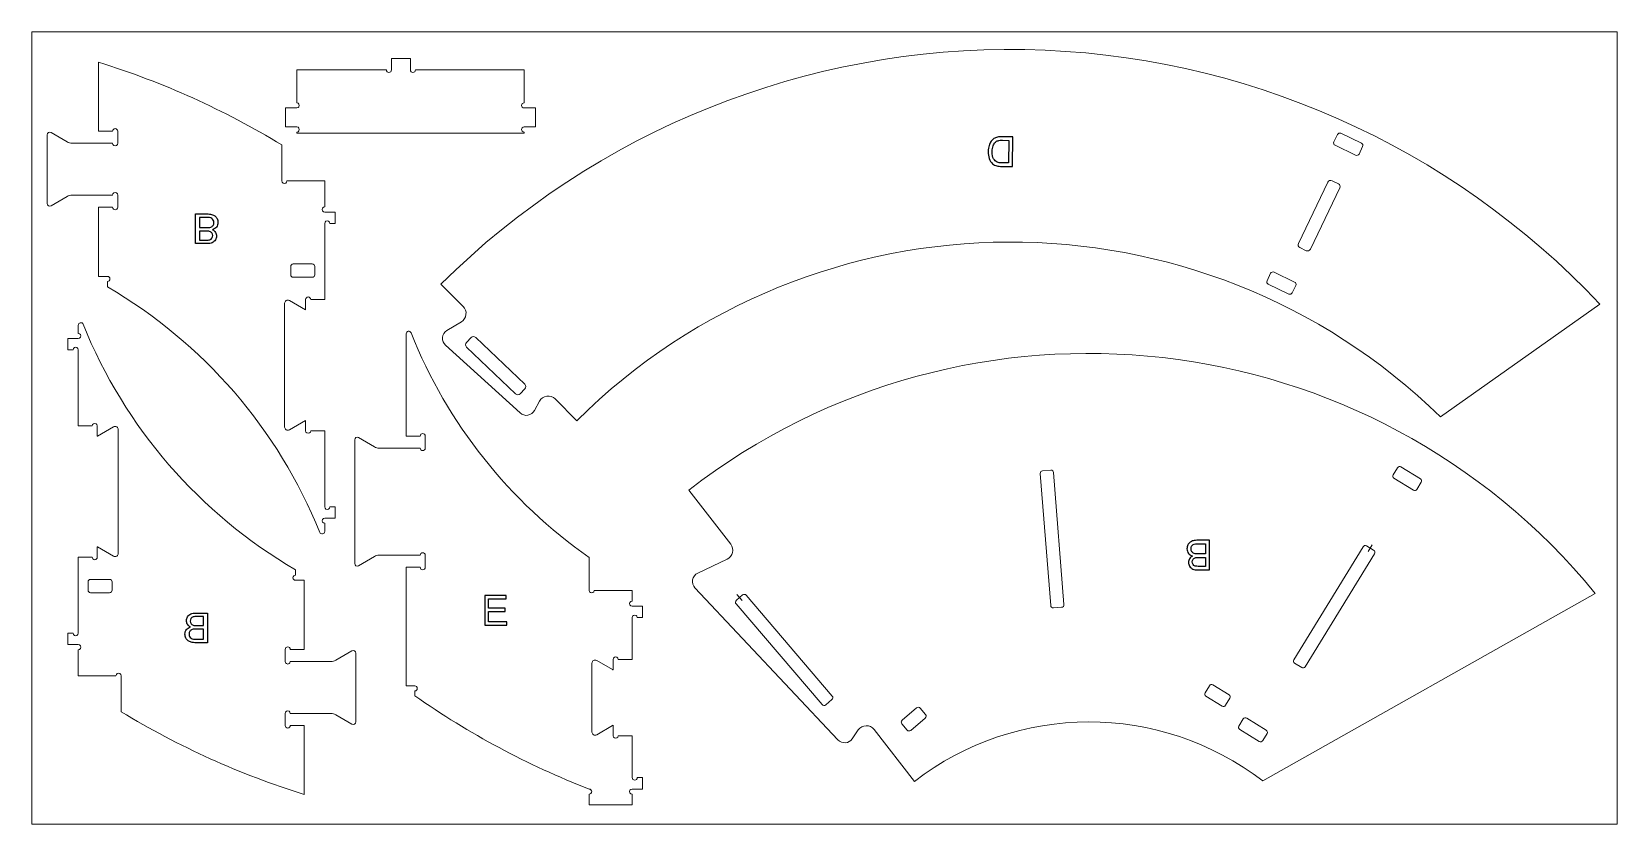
# Model space of a CAD drawing. Header units: centimetres. Extents: x 166 to 416, y -1463 to -1338.
import ezdxf

# ---------------------------------------------------------------- set-up
doc = ezdxf.new("R2010")
doc.units = ezdxf.units.CM
doc.header["$MEASUREMENT"] = 0
for name, color, linetype in [('decoupe', 7, 'Continuous'), ('lettres', 7, 'Continuous'), ('planche', 7, 'Continuous'), ('trous', 7, 'Continuous')]:
    doc.layers.add(name, color=color, linetype=linetype)

msp = doc.modelspace()

# ---------------------------------------------------------------- linework, layer by layer
at = {"layer": 'decoupe', "color": 5, "lineweight": 9}
for points, knots in [([(251.93557, -1399.62042), (251.93557, -1399.62042), (248.53435, -1396.196), (248.53435, -1396.196), (248.1898, -1395.84904), (247.70168, -1395.68504), (247.21753, -1395.75354), (246.73337, -1395.82203), (246.30992, -1396.11493), (246.07514, -1396.54383), (246.07514, -1396.54383), (245.26376, -1398.0254), (245.26376, -1398.0254), (245.05046, -1398.41493), (244.67052, -1398.68523), (244.23252, -1398.75894), (243.79465, -1398.83265), (243.34709, -1398.70156), (243.01807, -1398.40333), (243.01807, -1398.40333), (231.23048, -1387.71779), (231.23048, -1387.71779), (230.89151, -1387.41044), (230.71736, -1386.96116), (230.76086, -1386.50581), (230.80436, -1386.05033), (231.06016, -1385.64214), (231.45104, -1385.40445), (231.45104, -1385.40445), (233.73948, -1384.01335), (233.73948, -1384.01335), (234.14516, -1383.76674), (234.41544, -1383.34775), (234.47293, -1382.87637), (234.53041, -1382.4051), (234.36862, -1381.9335), (234.034, -1381.59659), (234.034, -1381.59659), (230.53023, -1378.06881), (230.53023, -1378.06881), (254.96251, -1353.83021), (288.1545, -1340.49607), (322.56494, -1341.0958), (356.97538, -1341.69554), (389.68255, -1356.17823), (413.25523, -1381.25351), (413.25523, -1381.25351), (388.14819, -1399.02756), (388.14819, -1399.02756), (350.18704, -1362.02796), (289.57317, -1362.29176), (251.93557, -1399.62042)], [0, 0, 0, 0, 0.058823529, 0.058823529, 0.058823529, 0.117647059, 0.117647059, 0.117647059, 0.176470588, 0.176470588, 0.176470588, 0.235294118, 0.235294118, 0.235294118, 0.294117647, 0.294117647, 0.294117647, 0.352941176, 0.352941176, 0.352941176, 0.411764706, 0.411764706, 0.411764706, 0.470588235, 0.470588235, 0.470588235, 0.529411765, 0.529411765, 0.529411765, 0.588235294, 0.588235294, 0.588235294, 0.647058824, 0.647058824, 0.647058824, 0.705882353, 0.705882353, 0.705882353, 0.764705882, 0.764705882, 0.764705882, 0.823529412, 0.823529412, 0.823529412, 0.882352941, 0.882352941, 0.882352941, 0.941176471, 0.941176471, 0.941176471, 1, 1, 1, 1]), ([(178.75604, -1365.95802), (178.75604, -1366.17889), (178.9352, -1366.35806), (179.15608, -1366.35806), (179.37696, -1366.35806), (179.55612, -1366.17889), (179.55612, -1365.95802), (179.55612, -1365.95802), (179.55612, -1364.05796), (179.55612, -1364.05796), (179.55612, -1363.91516), (179.4799, -1363.78305), (179.35604, -1363.71159), (179.2323, -1363.64014), (179.07986, -1363.64014), (178.95612, -1363.71159), (178.83237, -1363.78305), (178.75604, -1363.91516), (178.75604, -1364.05796), (178.75604, -1364.05796), (176.44199, -1364.05796), (176.44199, -1364.05796), (176.44199, -1364.05796), (172.34396, -1364.05796), (172.34396, -1364.05796), (172.08067, -1364.05796), (171.82192, -1364.12732), (171.59395, -1364.25897), (171.59395, -1364.25897), (169.04207, -1365.73238), (169.04207, -1365.73238), (168.91821, -1365.80383), (168.76577, -1365.80383), (168.64202, -1365.73238), (168.51828, -1365.66092), (168.44206, -1365.52881), (168.44206, -1365.3859), (168.44206, -1365.3859), (168.44206, -1354.53012), (168.44206, -1354.53012), (168.44206, -1354.38721), (168.51828, -1354.25522), (168.64202, -1354.18376), (168.76577, -1354.1123), (168.91821, -1354.1123), (169.04207, -1354.18376), (169.04207, -1354.18376), (171.59395, -1355.65705), (171.59395, -1355.65705), (171.82192, -1355.7887), (172.08067, -1355.85806), (172.34396, -1355.85806), (172.34396, -1355.85806), (176.44199, -1355.85806), (176.44199, -1355.85806), (176.44199, -1355.85806), (178.75604, -1355.85806), (178.75604, -1355.85806), (178.75604, -1356.00098), (178.83237, -1356.13297), (178.95612, -1356.20443), (179.07986, -1356.27588), (179.2323, -1356.27588), (179.35604, -1356.20443), (179.4799, -1356.13297), (179.55612, -1356.00098), (179.55612, -1355.85806), (179.55612, -1355.85806), (179.55612, -1353.958), (179.55612, -1353.958), (179.55612, -1353.73713), (179.37696, -1353.55808), (179.15608, -1353.55808), (178.9352, -1353.55808), (178.75604, -1353.73713), (178.75604, -1353.958), (178.75604, -1353.958), (176.55609, -1353.958), (176.55609, -1353.958), (176.55609, -1353.958), (176.55609, -1343.09329), (176.55609, -1343.09329), (186.68219, -1346.24169), (196.38338, -1350.62148), (205.44192, -1356.13448), (205.44192, -1356.13448), (205.44192, -1361.81061), (205.44192, -1361.81061), (205.44192, -1361.95352), (205.51814, -1362.08563), (205.642, -1362.15709), (205.76574, -1362.22854), (205.91818, -1362.22854), (206.04192, -1362.15709), (206.16567, -1362.08563), (206.24189, -1361.95352), (206.24189, -1361.81061), (206.24189, -1361.81061), (212.19187, -1361.81061), (212.19187, -1361.81061), (212.19187, -1361.81061), (212.19187, -1365.91538), (212.19187, -1365.91538), (212.04908, -1365.91538), (211.91697, -1365.99171), (211.84551, -1366.11545), (211.77405, -1366.2392), (211.77405, -1366.39164), (211.84551, -1366.51538), (211.91697, -1366.63912), (212.04908, -1366.71546), (212.19187, -1366.71546), (212.19187, -1366.71546), (213.84189, -1366.71546), (213.84189, -1366.71546), (213.84189, -1366.71546), (213.84189, -1368.51536), (213.84189, -1368.51536), (213.84189, -1368.51536), (212.99196, -1368.51536), (212.99196, -1368.51536), (212.99196, -1368.37245), (212.91574, -1368.24046), (212.79188, -1368.169), (212.66814, -1368.09754), (212.5157, -1368.09754), (212.39195, -1368.169), (212.26821, -1368.24046), (212.19187, -1368.37245), (212.19187, -1368.51536), (212.19187, -1368.51536), (212.19187, -1380.51061), (212.19187, -1380.51061), (212.19187, -1380.51061), (209.99193, -1380.51061), (209.99193, -1380.51061), (209.99193, -1380.28974), (209.81288, -1380.11057), (209.59188, -1380.11057), (209.37101, -1380.11057), (209.19196, -1380.28974), (209.19196, -1380.51061), (209.19196, -1380.51061), (209.19196, -1382.14959), (209.19196, -1382.14959), (209.19196, -1382.14959), (209.16779, -1382.13646), (209.16779, -1382.13646), (209.16779, -1382.13646), (209.14385, -1382.12299), (209.14385, -1382.12299), (209.14385, -1382.12299), (206.62787, -1380.67038), (206.62787, -1380.67038), (206.47311, -1380.58114), (206.28255, -1380.58114), (206.12779, -1380.67038), (205.97314, -1380.75973), (205.87786, -1380.92483), (205.87786, -1381.10342), (205.87786, -1381.10342), (205.87786, -1400.61769), (205.87786, -1400.61769), (205.87786, -1400.79639), (205.97314, -1400.96138), (206.12779, -1401.05073), (206.28255, -1401.14008), (206.47311, -1401.14008), (206.62787, -1401.05073), (206.62787, -1401.05073), (209.14385, -1399.59812), (209.14385, -1399.59812), (209.14385, -1399.59812), (209.16779, -1399.58464), (209.16779, -1399.58464), (209.16779, -1399.58464), (209.19196, -1399.57162), (209.19196, -1399.57162), (209.19196, -1399.57162), (209.19196, -1401.2106), (209.19196, -1401.2106), (209.19196, -1401.35352), (209.26818, -1401.48551), (209.39192, -1401.55697), (209.51566, -1401.62842), (209.66822, -1401.62842), (209.79196, -1401.55697), (209.91571, -1401.48551), (209.99193, -1401.35352), (209.99193, -1401.2106), (209.99193, -1401.2106), (212.19187, -1401.2106), (212.19187, -1401.2106), (212.19187, -1401.2106), (212.19187, -1413.20574), (212.19187, -1413.20574), (212.19187, -1413.34865), (212.26821, -1413.48064), (212.39195, -1413.5521), (212.5157, -1413.62356), (212.66814, -1413.62356), (212.79188, -1413.5521), (212.91574, -1413.48064), (212.99196, -1413.34865), (212.99196, -1413.20574), (212.99196, -1413.20574), (213.84189, -1413.20574), (213.84189, -1413.20574), (213.84189, -1413.20574), (213.84189, -1415.00576), (213.84189, -1415.00576), (213.84189, -1415.00576), (212.19187, -1415.00576), (212.19187, -1415.00576), (212.04908, -1415.00576), (211.91697, -1415.08198), (211.84551, -1415.20572), (211.77405, -1415.32946), (211.77405, -1415.48202), (211.84551, -1415.60576), (211.91697, -1415.72951), (212.04908, -1415.80573), (212.19187, -1415.80573), (212.19187, -1415.80573), (212.19187, -1417.08672), (212.19187, -1417.08672), (212.19187, -1417.27832), (212.05616, -1417.44296), (211.86805, -1417.47945), (211.68006, -1417.51593), (211.49252, -1417.41392), (211.42095, -1417.23626), (204.86538, -1400.97416), (193.08764, -1387.3541), (177.94201, -1378.52016), (177.94201, -1378.52016), (177.94201, -1377.65803), (177.94201, -1377.65803), (178.16289, -1377.65803), (178.34193, -1377.47886), (178.34193, -1377.25798), (178.34193, -1377.03711), (178.16289, -1376.85806), (177.94201, -1376.85806), (177.94201, -1376.85806), (176.55609, -1376.85806), (176.55609, -1376.85806), (176.55609, -1376.85806), (176.55609, -1365.95802), (176.55609, -1365.95802), (176.55609, -1365.95802), (178.75604, -1365.95802), (178.75604, -1365.95802)], [0, 0, 0, 0, 0.011904762, 0.011904762, 0.011904762, 0.023809524, 0.023809524, 0.023809524, 0.035714286, 0.035714286, 0.035714286, 0.047619048, 0.047619048, 0.047619048, 0.05952381, 0.05952381, 0.05952381, 0.071428571, 0.071428571, 0.071428571, 0.083333333, 0.083333333, 0.083333333, 0.095238095, 0.095238095, 0.095238095, 0.107142857, 0.107142857, 0.107142857, 0.119047619, 0.119047619, 0.119047619, 0.130952381, 0.130952381, 0.130952381, 0.142857143, 0.142857143, 0.142857143, 0.154761905, 0.154761905, 0.154761905, 0.166666667, 0.166666667, 0.166666667, 0.178571429, 0.178571429, 0.178571429, 0.19047619, 0.19047619, 0.19047619, 0.202380952, 0.202380952, 0.202380952, 0.214285714, 0.214285714, 0.214285714, 0.226190476, 0.226190476, 0.226190476, 0.238095238, 0.238095238, 0.238095238, 0.25, 0.25, 0.25, 0.261904762, 0.261904762, 0.261904762, 0.273809524, 0.273809524, 0.273809524, 0.285714286, 0.285714286, 0.285714286, 0.297619048, 0.297619048, 0.297619048, 0.30952381, 0.30952381, 0.30952381, 0.321428571, 0.321428571, 0.321428571, 0.333333333, 0.333333333, 0.333333333, 0.345238095, 0.345238095, 0.345238095, 0.357142857, 0.357142857, 0.357142857, 0.369047619, 0.369047619, 0.369047619, 0.380952381, 0.380952381, 0.380952381, 0.392857143, 0.392857143, 0.392857143, 0.404761905, 0.404761905, 0.404761905, 0.416666667, 0.416666667, 0.416666667, 0.428571429, 0.428571429, 0.428571429, 0.44047619, 0.44047619, 0.44047619, 0.452380952, 0.452380952, 0.452380952, 0.464285714, 0.464285714, 0.464285714, 0.476190476, 0.476190476, 0.476190476, 0.488095238, 0.488095238, 0.488095238, 0.5, 0.5, 0.5, 0.511904762, 0.511904762, 0.511904762, 0.523809524, 0.523809524, 0.523809524, 0.535714286, 0.535714286, 0.535714286, 0.547619048, 0.547619048, 0.547619048, 0.55952381, 0.55952381, 0.55952381, 0.571428571, 0.571428571, 0.571428571, 0.583333333, 0.583333333, 0.583333333, 0.595238095, 0.595238095, 0.595238095, 0.607142857, 0.607142857, 0.607142857, 0.619047619, 0.619047619, 0.619047619, 0.630952381, 0.630952381, 0.630952381, 0.642857143, 0.642857143, 0.642857143, 0.654761905, 0.654761905, 0.654761905, 0.666666667, 0.666666667, 0.666666667, 0.678571429, 0.678571429, 0.678571429, 0.69047619, 0.69047619, 0.69047619, 0.702380952, 0.702380952, 0.702380952, 0.714285714, 0.714285714, 0.714285714, 0.726190476, 0.726190476, 0.726190476, 0.738095238, 0.738095238, 0.738095238, 0.75, 0.75, 0.75, 0.761904762, 0.761904762, 0.761904762, 0.773809524, 0.773809524, 0.773809524, 0.785714286, 0.785714286, 0.785714286, 0.797619048, 0.797619048, 0.797619048, 0.80952381, 0.80952381, 0.80952381, 0.821428571, 0.821428571, 0.821428571, 0.833333333, 0.833333333, 0.833333333, 0.845238095, 0.845238095, 0.845238095, 0.857142857, 0.857142857, 0.857142857, 0.869047619, 0.869047619, 0.869047619, 0.880952381, 0.880952381, 0.880952381, 0.892857143, 0.892857143, 0.892857143, 0.904761905, 0.904761905, 0.904761905, 0.916666667, 0.916666667, 0.916666667, 0.928571429, 0.928571429, 0.928571429, 0.94047619, 0.94047619, 0.94047619, 0.952380952, 0.952380952, 0.952380952, 0.964285714, 0.964285714, 0.964285714, 0.976190476, 0.976190476, 0.976190476, 0.988095238, 0.988095238, 0.988095238, 1, 1, 1, 1]), ([(205.98974, -1353.30104), (205.98974, -1353.30104), (207.78976, -1353.30104), (207.78976, -1353.30104), (207.93268, -1353.30104), (208.06467, -1353.37726), (208.13613, -1353.50101), (208.20758, -1353.62475), (208.20758, -1353.77731), (208.13613, -1353.90105), (208.06467, -1354.02479), (207.93268, -1354.10101), (207.78976, -1354.10101), (207.78976, -1354.10101), (207.78976, -1354.30098), (207.78976, -1354.30098), (207.78976, -1354.30098), (243.63968, -1354.30098), (243.63968, -1354.30098), (243.63968, -1354.30098), (243.63968, -1354.10101), (243.63968, -1354.10101), (243.41881, -1354.10101), (243.23964, -1353.92196), (243.23964, -1353.70109), (243.23964, -1353.48009), (243.41881, -1353.30104), (243.63968, -1353.30104), (243.63968, -1353.30104), (245.4397, -1353.30104), (245.4397, -1353.30104), (245.4397, -1353.30104), (245.4397, -1350.30101), (245.4397, -1350.30101), (245.4397, -1350.30101), (243.63968, -1350.30101), (243.63968, -1350.30101), (243.41881, -1350.30101), (243.23964, -1350.12196), (243.23964, -1349.90108), (243.23964, -1349.68009), (243.41881, -1349.50104), (243.63968, -1349.50104), (243.63968, -1349.50104), (243.63968, -1344.30106), (243.63968, -1344.30106), (243.63968, -1344.30106), (226.51475, -1344.30106), (226.51475, -1344.30106), (226.51475, -1344.52194), (226.33559, -1344.70099), (226.11471, -1344.70099), (225.89383, -1344.70099), (225.71467, -1344.52194), (225.71467, -1344.30106), (225.71467, -1344.30106), (225.71467, -1342.50104), (225.71467, -1342.50104), (225.71467, -1342.50104), (222.71475, -1342.50104), (222.71475, -1342.50104), (222.71475, -1342.50104), (222.71475, -1344.30106), (222.71475, -1344.30106), (222.71475, -1344.52194), (222.53558, -1344.70099), (222.31471, -1344.70099), (222.09383, -1344.70099), (221.91466, -1344.52194), (221.91466, -1344.30106), (221.91466, -1344.30106), (207.78976, -1344.30106), (207.78976, -1344.30106), (207.78976, -1344.30106), (207.78976, -1349.50104), (207.78976, -1349.50104), (207.93268, -1349.50104), (208.06467, -1349.57726), (208.13613, -1349.701), (208.20758, -1349.82475), (208.20758, -1349.97731), (208.13613, -1350.10105), (208.06467, -1350.22479), (207.93268, -1350.30101), (207.78976, -1350.30101), (207.78976, -1350.30101), (205.98974, -1350.30101), (205.98974, -1350.30101), (205.98974, -1350.30101), (205.98974, -1353.30104), (205.98974, -1353.30104)], [0, 0, 0, 0, 0.033333333, 0.033333333, 0.033333333, 0.066666667, 0.066666667, 0.066666667, 0.1, 0.1, 0.1, 0.133333333, 0.133333333, 0.133333333, 0.166666667, 0.166666667, 0.166666667, 0.2, 0.2, 0.2, 0.233333333, 0.233333333, 0.233333333, 0.266666667, 0.266666667, 0.266666667, 0.3, 0.3, 0.3, 0.333333333, 0.333333333, 0.333333333, 0.366666667, 0.366666667, 0.366666667, 0.4, 0.4, 0.4, 0.433333333, 0.433333333, 0.433333333, 0.466666667, 0.466666667, 0.466666667, 0.5, 0.5, 0.5, 0.533333333, 0.533333333, 0.533333333, 0.566666667, 0.566666667, 0.566666667, 0.6, 0.6, 0.6, 0.633333333, 0.633333333, 0.633333333, 0.666666667, 0.666666667, 0.666666667, 0.7, 0.7, 0.7, 0.733333333, 0.733333333, 0.733333333, 0.766666667, 0.766666667, 0.766666667, 0.8, 0.8, 0.8, 0.833333333, 0.833333333, 0.833333333, 0.866666667, 0.866666667, 0.866666667, 0.9, 0.9, 0.9, 0.933333333, 0.933333333, 0.933333333, 0.966666667, 0.966666667, 0.966666667, 1, 1, 1, 1]), ([(298.83403, -1448.32703), (298.53116, -1447.93589), (298.0597, -1447.71287), (297.5651, -1447.72679), (297.07061, -1447.7406), (296.61235, -1447.98977), (296.33185, -1448.39728), (296.33185, -1448.39728), (295.37542, -1449.78673), (295.37542, -1449.78673), (295.12681, -1450.14784), (294.72813, -1450.37717), (294.29095, -1450.41042), (293.85365, -1450.44355), (293.42491, -1450.27718), (293.12459, -1449.95772), (293.12459, -1449.95772), (270.57633, -1425.97033), (270.57633, -1425.97033), (270.25913, -1425.63289), (270.12231, -1425.16425), (270.2079, -1424.70901), (270.29348, -1424.25389), (270.59145, -1423.86704), (271.00957, -1423.66801), (271.00957, -1423.66801), (275.64706, -1421.46017), (275.64706, -1421.46017), (276.07053, -1421.25858), (276.38, -1420.876), (276.48859, -1420.41969), (276.59718, -1419.96337), (276.49334, -1419.48237), (276.20619, -1419.11154), (276.20619, -1419.11154), (269.59216, -1410.57205), (269.59216, -1410.57205), (313.77288, -1376.39127), (377.13769, -1383.60839), (412.50024, -1426.84901), (412.50024, -1426.84901), (360.1097, -1456.4403), (360.1097, -1456.4403), (343.90435, -1443.99316), (321.34754, -1444.0242), (305.17651, -1456.51588), (305.17651, -1456.51588), (298.83403, -1448.32703), (298.83403, -1448.32703)], [0, 0, 0, 0, 0.0625, 0.0625, 0.0625, 0.125, 0.125, 0.125, 0.1875, 0.1875, 0.1875, 0.25, 0.25, 0.25, 0.3125, 0.3125, 0.3125, 0.375, 0.375, 0.375, 0.4375, 0.4375, 0.4375, 0.5, 0.5, 0.5, 0.5625, 0.5625, 0.5625, 0.625, 0.625, 0.625, 0.6875, 0.6875, 0.6875, 0.75, 0.75, 0.75, 0.8125, 0.8125, 0.8125, 0.875, 0.875, 0.875, 0.9375, 0.9375, 0.9375, 1, 1, 1, 1]), ([(206.77504, -1435.69392), (206.77504, -1435.47305), (206.59588, -1435.29388), (206.375, -1435.29388), (206.15412, -1435.29388), (205.97496, -1435.47305), (205.97496, -1435.69392), (205.97496, -1435.69392), (205.97496, -1437.59398), (205.97496, -1437.59398), (205.97496, -1437.73678), (206.05118, -1437.86889), (206.17504, -1437.94035), (206.29878, -1438.0118), (206.45122, -1438.0118), (206.57496, -1437.94035), (206.69871, -1437.86889), (206.77504, -1437.73678), (206.77504, -1437.59398), (206.77504, -1437.59398), (209.08909, -1437.59398), (209.08909, -1437.59398), (209.08909, -1437.59398), (213.18712, -1437.59398), (213.18712, -1437.59398), (213.45041, -1437.59398), (213.70916, -1437.52462), (213.93713, -1437.39297), (213.93713, -1437.39297), (216.48901, -1435.91956), (216.48901, -1435.91956), (216.61287, -1435.84811), (216.76531, -1435.84811), (216.88906, -1435.91956), (217.0128, -1435.99102), (217.08902, -1436.12313), (217.08902, -1436.26604), (217.08902, -1436.26604), (217.08902, -1447.12182), (217.08902, -1447.12182), (217.08902, -1447.26473), (217.0128, -1447.39672), (216.88906, -1447.46818), (216.76531, -1447.53964), (216.61287, -1447.53964), (216.48901, -1447.46818), (216.48901, -1447.46818), (213.93713, -1445.99489), (213.93713, -1445.99489), (213.70916, -1445.86324), (213.45041, -1445.79388), (213.18712, -1445.79388), (213.18712, -1445.79388), (209.08909, -1445.79388), (209.08909, -1445.79388), (209.08909, -1445.79388), (206.77504, -1445.79388), (206.77504, -1445.79388), (206.77504, -1445.65096), (206.69871, -1445.51897), (206.57496, -1445.44751), (206.45122, -1445.37606), (206.29878, -1445.37606), (206.17504, -1445.44751), (206.05118, -1445.51897), (205.97496, -1445.65096), (205.97496, -1445.79388), (205.97496, -1445.79388), (205.97496, -1447.69394), (205.97496, -1447.69394), (205.97496, -1447.91481), (206.15412, -1448.09386), (206.375, -1448.09386), (206.59588, -1448.09386), (206.77504, -1447.91481), (206.77504, -1447.69394), (206.77504, -1447.69394), (208.97499, -1447.69394), (208.97499, -1447.69394), (208.97499, -1447.69394), (208.97499, -1458.55865), (208.97499, -1458.55865), (198.84889, -1455.41025), (189.1477, -1451.03046), (180.08916, -1445.51746), (180.08916, -1445.51746), (180.08916, -1439.84133), (180.08916, -1439.84133), (180.08916, -1439.69842), (180.01294, -1439.56631), (179.88908, -1439.49485), (179.76534, -1439.4234), (179.6129, -1439.4234), (179.48916, -1439.49485), (179.36541, -1439.56631), (179.28919, -1439.69842), (179.28919, -1439.84133), (179.28919, -1439.84133), (173.33921, -1439.84133), (173.33921, -1439.84133), (173.33921, -1439.84133), (173.33921, -1435.73656), (173.33921, -1435.73656), (173.482, -1435.73656), (173.61411, -1435.66023), (173.68557, -1435.53649), (173.75703, -1435.41274), (173.75703, -1435.2603), (173.68557, -1435.13656), (173.61411, -1435.01282), (173.482, -1434.93648), (173.33921, -1434.93648), (173.33921, -1434.93648), (171.68919, -1434.93648), (171.68919, -1434.93648), (171.68919, -1434.93648), (171.68919, -1433.13658), (171.68919, -1433.13658), (171.68919, -1433.13658), (172.53912, -1433.13658), (172.53912, -1433.13658), (172.53912, -1433.27949), (172.61534, -1433.41148), (172.7392, -1433.48294), (172.86294, -1433.5544), (173.01538, -1433.5544), (173.13913, -1433.48294), (173.26287, -1433.41148), (173.33921, -1433.27949), (173.33921, -1433.13658), (173.33921, -1433.13658), (173.33921, -1421.14133), (173.33921, -1421.14133), (173.33921, -1421.14133), (175.53915, -1421.14133), (175.53915, -1421.14133), (175.53915, -1421.3622), (175.7182, -1421.54137), (175.9392, -1421.54137), (176.16007, -1421.54137), (176.33912, -1421.3622), (176.33912, -1421.14133), (176.33912, -1421.14133), (176.33912, -1419.50235), (176.33912, -1419.50235), (176.33912, -1419.50235), (176.36329, -1419.51548), (176.36329, -1419.51548), (176.36329, -1419.51548), (176.38723, -1419.52895), (176.38723, -1419.52895), (176.38723, -1419.52895), (178.90321, -1420.98156), (178.90321, -1420.98156), (179.05797, -1421.0708), (179.24853, -1421.0708), (179.40329, -1420.98156), (179.55794, -1420.89221), (179.65322, -1420.72711), (179.65322, -1420.54852), (179.65322, -1420.54852), (179.65322, -1401.03425), (179.65322, -1401.03425), (179.65322, -1400.85555), (179.55794, -1400.69056), (179.40329, -1400.60121), (179.24853, -1400.51186), (179.05797, -1400.51186), (178.90321, -1400.60121), (178.90321, -1400.60121), (176.38723, -1402.05382), (176.38723, -1402.05382), (176.38723, -1402.05382), (176.36329, -1402.0673), (176.36329, -1402.0673), (176.36329, -1402.0673), (176.33912, -1402.08032), (176.33912, -1402.08032), (176.33912, -1402.08032), (176.33912, -1400.44134), (176.33912, -1400.44134), (176.33912, -1400.29842), (176.2629, -1400.16643), (176.13916, -1400.09497), (176.01542, -1400.02352), (175.86286, -1400.02352), (175.73912, -1400.09497), (175.61537, -1400.16643), (175.53915, -1400.29842), (175.53915, -1400.44134), (175.53915, -1400.44134), (173.33921, -1400.44134), (173.33921, -1400.44134), (173.33921, -1400.44134), (173.33921, -1388.4462), (173.33921, -1388.4462), (173.33921, -1388.30329), (173.26287, -1388.1713), (173.13913, -1388.09984), (173.01538, -1388.02838), (172.86294, -1388.02838), (172.7392, -1388.09984), (172.61534, -1388.1713), (172.53912, -1388.30329), (172.53912, -1388.4462), (172.53912, -1388.4462), (171.68919, -1388.4462), (171.68919, -1388.4462), (171.68919, -1388.4462), (171.68919, -1386.64618), (171.68919, -1386.64618), (171.68919, -1386.64618), (173.33921, -1386.64618), (173.33921, -1386.64618), (173.482, -1386.64618), (173.61411, -1386.56996), (173.68557, -1386.44622), (173.75703, -1386.32248), (173.75703, -1386.16992), (173.68557, -1386.04618), (173.61411, -1385.92243), (173.482, -1385.84621), (173.33921, -1385.84621), (173.33921, -1385.84621), (173.33921, -1384.56522), (173.33921, -1384.56522), (173.33921, -1384.37362), (173.47492, -1384.20898), (173.66303, -1384.17249), (173.85102, -1384.13601), (174.03856, -1384.23802), (174.11013, -1384.41568), (180.6657, -1400.67778), (192.44344, -1414.29784), (207.58907, -1423.13178), (207.58907, -1423.13178), (207.58907, -1423.99391), (207.58907, -1423.99391), (207.36819, -1423.99391), (207.18915, -1424.17308), (207.18915, -1424.39396), (207.18915, -1424.61483), (207.36819, -1424.79388), (207.58907, -1424.79388), (207.58907, -1424.79388), (208.97499, -1424.79388), (208.97499, -1424.79388), (208.97499, -1424.79388), (208.97499, -1435.69392), (208.97499, -1435.69392), (208.97499, -1435.69392), (206.77504, -1435.69392), (206.77504, -1435.69392)], [0, 0, 0, 0, 0.011904762, 0.011904762, 0.011904762, 0.023809524, 0.023809524, 0.023809524, 0.035714286, 0.035714286, 0.035714286, 0.047619048, 0.047619048, 0.047619048, 0.05952381, 0.05952381, 0.05952381, 0.071428571, 0.071428571, 0.071428571, 0.083333333, 0.083333333, 0.083333333, 0.095238095, 0.095238095, 0.095238095, 0.107142857, 0.107142857, 0.107142857, 0.119047619, 0.119047619, 0.119047619, 0.130952381, 0.130952381, 0.130952381, 0.142857143, 0.142857143, 0.142857143, 0.154761905, 0.154761905, 0.154761905, 0.166666667, 0.166666667, 0.166666667, 0.178571429, 0.178571429, 0.178571429, 0.19047619, 0.19047619, 0.19047619, 0.202380952, 0.202380952, 0.202380952, 0.214285714, 0.214285714, 0.214285714, 0.226190476, 0.226190476, 0.226190476, 0.238095238, 0.238095238, 0.238095238, 0.25, 0.25, 0.25, 0.261904762, 0.261904762, 0.261904762, 0.273809524, 0.273809524, 0.273809524, 0.285714286, 0.285714286, 0.285714286, 0.297619048, 0.297619048, 0.297619048, 0.30952381, 0.30952381, 0.30952381, 0.321428571, 0.321428571, 0.321428571, 0.333333333, 0.333333333, 0.333333333, 0.345238095, 0.345238095, 0.345238095, 0.357142857, 0.357142857, 0.357142857, 0.369047619, 0.369047619, 0.369047619, 0.380952381, 0.380952381, 0.380952381, 0.392857143, 0.392857143, 0.392857143, 0.404761905, 0.404761905, 0.404761905, 0.416666667, 0.416666667, 0.416666667, 0.428571429, 0.428571429, 0.428571429, 0.44047619, 0.44047619, 0.44047619, 0.452380952, 0.452380952, 0.452380952, 0.464285714, 0.464285714, 0.464285714, 0.476190476, 0.476190476, 0.476190476, 0.488095238, 0.488095238, 0.488095238, 0.5, 0.5, 0.5, 0.511904762, 0.511904762, 0.511904762, 0.523809524, 0.523809524, 0.523809524, 0.535714286, 0.535714286, 0.535714286, 0.547619048, 0.547619048, 0.547619048, 0.55952381, 0.55952381, 0.55952381, 0.571428571, 0.571428571, 0.571428571, 0.583333333, 0.583333333, 0.583333333, 0.595238095, 0.595238095, 0.595238095, 0.607142857, 0.607142857, 0.607142857, 0.619047619, 0.619047619, 0.619047619, 0.630952381, 0.630952381, 0.630952381, 0.642857143, 0.642857143, 0.642857143, 0.654761905, 0.654761905, 0.654761905, 0.666666667, 0.666666667, 0.666666667, 0.678571429, 0.678571429, 0.678571429, 0.69047619, 0.69047619, 0.69047619, 0.702380952, 0.702380952, 0.702380952, 0.714285714, 0.714285714, 0.714285714, 0.726190476, 0.726190476, 0.726190476, 0.738095238, 0.738095238, 0.738095238, 0.75, 0.75, 0.75, 0.761904762, 0.761904762, 0.761904762, 0.773809524, 0.773809524, 0.773809524, 0.785714286, 0.785714286, 0.785714286, 0.797619048, 0.797619048, 0.797619048, 0.80952381, 0.80952381, 0.80952381, 0.821428571, 0.821428571, 0.821428571, 0.833333333, 0.833333333, 0.833333333, 0.845238095, 0.845238095, 0.845238095, 0.857142857, 0.857142857, 0.857142857, 0.869047619, 0.869047619, 0.869047619, 0.880952381, 0.880952381, 0.880952381, 0.892857143, 0.892857143, 0.892857143, 0.904761905, 0.904761905, 0.904761905, 0.916666667, 0.916666667, 0.916666667, 0.928571429, 0.928571429, 0.928571429, 0.94047619, 0.94047619, 0.94047619, 0.952380952, 0.952380952, 0.952380952, 0.964285714, 0.964285714, 0.964285714, 0.976190476, 0.976190476, 0.976190476, 0.988095238, 0.988095238, 0.988095238, 1, 1, 1, 1]), ([(260.6793, -1428.87487), (260.53639, -1428.87487), (260.40428, -1428.79853), (260.33282, -1428.67479), (260.26137, -1428.55105), (260.26137, -1428.39861), (260.33282, -1428.27486), (260.40428, -1428.15112), (260.53639, -1428.07478), (260.6793, -1428.07478), (260.6793, -1428.07478), (260.6793, -1426.39479), (260.6793, -1426.39479), (260.6793, -1426.39479), (254.69341, -1426.39479), (254.69341, -1426.39479), (254.69341, -1426.5377), (254.61708, -1426.66981), (254.49333, -1426.74127), (254.36959, -1426.81273), (254.21715, -1426.81273), (254.09341, -1426.74127), (253.96966, -1426.66981), (253.89333, -1426.5377), (253.89333, -1426.39479), (253.89333, -1426.39479), (253.89333, -1421.21491), (253.89333, -1421.21491), (241.28088, -1412.38678), (231.52182, -1400.06678), (225.81502, -1385.7684), (225.74391, -1385.59028), (225.55638, -1385.48769), (225.36792, -1385.52382), (225.17958, -1385.56007), (225.04352, -1385.72483), (225.04352, -1385.91666), (225.04352, -1385.91666), (225.0434, -1402.04224), (225.0434, -1402.04224), (225.0434, -1402.04224), (227.24347, -1402.04224), (227.24347, -1402.04224), (227.24347, -1401.82136), (227.42252, -1401.64231), (227.64339, -1401.64231), (227.86439, -1401.64231), (228.04344, -1401.82136), (228.04344, -1402.04224), (228.04344, -1402.04224), (228.04344, -1403.9423), (228.04344, -1403.9423), (228.04344, -1404.16318), (227.86439, -1404.34223), (227.64339, -1404.34223), (227.42252, -1404.34223), (227.24347, -1404.16318), (227.24347, -1403.9423), (227.24347, -1403.9423), (224.8934, -1403.9423), (224.8934, -1403.9423), (224.8934, -1403.9423), (220.79537, -1403.9423), (220.79537, -1403.9423), (220.53208, -1403.9423), (220.27333, -1403.87294), (220.04536, -1403.74129), (220.04536, -1403.74129), (217.52938, -1402.28868), (217.52938, -1402.28868), (217.40552, -1402.21722), (217.25308, -1402.21722), (217.12934, -1402.28868), (217.00559, -1402.36014), (216.92937, -1402.49213), (216.92937, -1402.63504), (216.92937, -1402.63504), (216.92937, -1422.14943), (216.92937, -1422.14943), (216.92937, -1422.29234), (217.00559, -1422.42434), (217.12934, -1422.49579), (217.25308, -1422.56725), (217.40552, -1422.56725), (217.52938, -1422.49579), (217.52938, -1422.49579), (220.04536, -1421.04318), (220.04536, -1421.04318), (220.27333, -1420.91154), (220.53208, -1420.84229), (220.79537, -1420.84229), (220.79537, -1420.84229), (224.8934, -1420.84229), (224.8934, -1420.84229), (224.8934, -1420.84229), (227.24347, -1420.84229), (227.24347, -1420.84229), (227.24347, -1420.6213), (227.42252, -1420.44225), (227.64339, -1420.44225), (227.86439, -1420.44225), (228.04344, -1420.6213), (228.04344, -1420.84229), (228.04344, -1420.84229), (228.04344, -1422.74223), (228.04344, -1422.74223), (228.04344, -1422.96311), (227.86439, -1423.14228), (227.64339, -1423.14228), (227.42252, -1423.14228), (227.24347, -1422.96311), (227.24347, -1422.74223), (227.24347, -1422.74223), (225.0434, -1422.74223), (225.0434, -1422.74223), (225.0434, -1422.74223), (225.0434, -1441.44224), (225.0434, -1441.44224), (225.0434, -1441.44224), (226.39342, -1441.44224), (226.39342, -1441.44224), (226.6143, -1441.44224), (226.79346, -1441.62129), (226.79346, -1441.84217), (226.79346, -1442.06304), (226.6143, -1442.24221), (226.39342, -1442.24221), (226.39342, -1442.24221), (226.39342, -1442.9885), (226.39342, -1442.9885), (234.93526, -1448.98705), (244.16832, -1453.93513), (253.89333, -1457.72596), (254.11432, -1457.72596), (254.29337, -1457.905), (254.29337, -1458.12588), (254.29337, -1458.34688), (254.11432, -1458.52593), (253.89333, -1458.52593), (253.89333, -1458.52593), (253.89333, -1460.19477), (253.89333, -1460.19477), (253.89333, -1460.19477), (260.6793, -1460.19477), (260.6793, -1460.19477), (260.6793, -1460.19477), (260.6793, -1458.51477), (260.6793, -1458.51477), (260.53639, -1458.51477), (260.40428, -1458.43855), (260.33282, -1458.31481), (260.26137, -1458.19107), (260.26137, -1458.03851), (260.33282, -1457.91476), (260.40428, -1457.79102), (260.53639, -1457.7148), (260.6793, -1457.7148), (260.6793, -1457.7148), (262.2933, -1457.7148), (262.2933, -1457.7148), (262.2933, -1457.7148), (262.2933, -1455.91478), (262.2933, -1455.91478), (262.2933, -1455.91478), (261.47927, -1455.91478), (261.47927, -1455.91478), (261.47927, -1456.13566), (261.30022, -1456.31482), (261.07923, -1456.31482), (260.85835, -1456.31482), (260.6793, -1456.13566), (260.6793, -1455.91478), (260.6793, -1455.91478), (260.6793, -1449.31552), (260.6793, -1449.31552), (260.6793, -1449.31552), (258.47924, -1449.31552), (258.47924, -1449.31552), (258.47924, -1449.45844), (258.40302, -1449.59043), (258.27928, -1449.66189), (258.15554, -1449.73334), (258.00298, -1449.73334), (257.87923, -1449.66189), (257.75549, -1449.59043), (257.67927, -1449.45844), (257.67927, -1449.31552), (257.67927, -1449.31552), (257.67927, -1447.6583), (257.67927, -1447.6583), (257.67927, -1447.6583), (257.63686, -1447.68003), (257.63686, -1447.68003), (257.63686, -1447.68003), (257.59527, -1447.70304), (257.59527, -1447.70304), (257.59527, -1447.70304), (255.07928, -1449.15576), (255.07928, -1449.15576), (254.92452, -1449.245), (254.73396, -1449.245), (254.57932, -1449.15576), (254.42455, -1449.06641), (254.32927, -1448.90131), (254.32927, -1448.72272), (254.32927, -1448.72272), (254.32927, -1437.86695), (254.32927, -1437.86695), (254.32927, -1437.68825), (254.42455, -1437.52326), (254.57932, -1437.43391), (254.73396, -1437.34456), (254.92452, -1437.34456), (255.07928, -1437.43391), (255.07928, -1437.43391), (257.59527, -1438.88652), (257.59527, -1438.88652), (257.59527, -1438.88652), (257.63686, -1438.90964), (257.63686, -1438.90964), (257.63686, -1438.90964), (257.67927, -1438.93125), (257.67927, -1438.93125), (257.67927, -1438.93125), (257.67927, -1437.27415), (257.67927, -1437.27415), (257.67927, -1437.13123), (257.75549, -1436.99912), (257.87923, -1436.92767), (258.00298, -1436.85621), (258.15554, -1436.85621), (258.27928, -1436.92767), (258.40302, -1436.99912), (258.47924, -1437.13123), (258.47924, -1437.27403), (258.47924, -1437.27403), (260.6793, -1437.27403), (260.6793, -1437.27403), (260.6793, -1437.27403), (260.6793, -1430.67477), (260.6793, -1430.67477), (260.6793, -1430.53198), (260.75552, -1430.39987), (260.87927, -1430.32841), (261.00301, -1430.25695), (261.15545, -1430.25695), (261.27931, -1430.32841), (261.40305, -1430.39987), (261.47927, -1430.53198), (261.47927, -1430.67477), (261.47927, -1430.67477), (262.2933, -1430.67477), (262.2933, -1430.67477), (262.2933, -1430.67477), (262.2933, -1428.87487), (262.2933, -1428.87487), (262.2933, -1428.87487), (260.6793, -1428.87487), (260.6793, -1428.87487)], [0, 0, 0, 0, 0.011627907, 0.011627907, 0.011627907, 0.023255814, 0.023255814, 0.023255814, 0.034883721, 0.034883721, 0.034883721, 0.046511628, 0.046511628, 0.046511628, 0.058139535, 0.058139535, 0.058139535, 0.069767442, 0.069767442, 0.069767442, 0.081395349, 0.081395349, 0.081395349, 0.093023256, 0.093023256, 0.093023256, 0.104651163, 0.104651163, 0.104651163, 0.11627907, 0.11627907, 0.11627907, 0.127906977, 0.127906977, 0.127906977, 0.139534884, 0.139534884, 0.139534884, 0.151162791, 0.151162791, 0.151162791, 0.162790698, 0.162790698, 0.162790698, 0.174418605, 0.174418605, 0.174418605, 0.186046512, 0.186046512, 0.186046512, 0.197674419, 0.197674419, 0.197674419, 0.209302326, 0.209302326, 0.209302326, 0.220930233, 0.220930233, 0.220930233, 0.23255814, 0.23255814, 0.23255814, 0.244186047, 0.244186047, 0.244186047, 0.255813953, 0.255813953, 0.255813953, 0.26744186, 0.26744186, 0.26744186, 0.279069767, 0.279069767, 0.279069767, 0.290697674, 0.290697674, 0.290697674, 0.302325581, 0.302325581, 0.302325581, 0.313953488, 0.313953488, 0.313953488, 0.325581395, 0.325581395, 0.325581395, 0.337209302, 0.337209302, 0.337209302, 0.348837209, 0.348837209, 0.348837209, 0.360465116, 0.360465116, 0.360465116, 0.372093023, 0.372093023, 0.372093023, 0.38372093, 0.38372093, 0.38372093, 0.395348837, 0.395348837, 0.395348837, 0.406976744, 0.406976744, 0.406976744, 0.418604651, 0.418604651, 0.418604651, 0.430232558, 0.430232558, 0.430232558, 0.441860465, 0.441860465, 0.441860465, 0.453488372, 0.453488372, 0.453488372, 0.465116279, 0.465116279, 0.465116279, 0.476744186, 0.476744186, 0.476744186, 0.488372093, 0.488372093, 0.488372093, 0.5, 0.5, 0.5, 0.511627907, 0.511627907, 0.511627907, 0.523255814, 0.523255814, 0.523255814, 0.534883721, 0.534883721, 0.534883721, 0.546511628, 0.546511628, 0.546511628, 0.558139535, 0.558139535, 0.558139535, 0.569767442, 0.569767442, 0.569767442, 0.581395349, 0.581395349, 0.581395349, 0.593023256, 0.593023256, 0.593023256, 0.604651163, 0.604651163, 0.604651163, 0.61627907, 0.61627907, 0.61627907, 0.627906977, 0.627906977, 0.627906977, 0.639534884, 0.639534884, 0.639534884, 0.651162791, 0.651162791, 0.651162791, 0.662790698, 0.662790698, 0.662790698, 0.674418605, 0.674418605, 0.674418605, 0.686046512, 0.686046512, 0.686046512, 0.697674419, 0.697674419, 0.697674419, 0.709302326, 0.709302326, 0.709302326, 0.720930233, 0.720930233, 0.720930233, 0.73255814, 0.73255814, 0.73255814, 0.744186047, 0.744186047, 0.744186047, 0.755813953, 0.755813953, 0.755813953, 0.76744186, 0.76744186, 0.76744186, 0.779069767, 0.779069767, 0.779069767, 0.790697674, 0.790697674, 0.790697674, 0.802325581, 0.802325581, 0.802325581, 0.813953488, 0.813953488, 0.813953488, 0.825581395, 0.825581395, 0.825581395, 0.837209302, 0.837209302, 0.837209302, 0.848837209, 0.848837209, 0.848837209, 0.860465116, 0.860465116, 0.860465116, 0.872093023, 0.872093023, 0.872093023, 0.88372093, 0.88372093, 0.88372093, 0.895348837, 0.895348837, 0.895348837, 0.906976744, 0.906976744, 0.906976744, 0.918604651, 0.918604651, 0.918604651, 0.930232558, 0.930232558, 0.930232558, 0.941860465, 0.941860465, 0.941860465, 0.953488372, 0.953488372, 0.953488372, 0.965116279, 0.965116279, 0.965116279, 0.976744186, 0.976744186, 0.976744186, 0.988372093, 0.988372093, 0.988372093, 1, 1, 1, 1])]:
    msp.add_open_spline(points, degree=3, knots=knots, dxfattribs=at)
at = {"layer": 'lettres', "color": 230}
for points, knots in [([(320.71447, -1354.86532), (320.71447, -1354.86532), (320.63282, -1359.54338), (320.63282, -1359.54338), (320.63282, -1359.54338), (319.0215, -1359.51508), (319.0215, -1359.51508), (318.65738, -1359.50855), (318.38046, -1359.4813), (318.18968, -1359.43334), (317.92258, -1359.36683), (317.69582, -1359.25128), (317.50939, -1359.08667), (317.26626, -1358.87299), (317.08638, -1358.60372), (316.96971, -1358.27775), (316.85305, -1357.95069), (316.79853, -1357.57893), (316.80506, -1357.16247), (316.8116, -1356.80707), (316.85847, -1356.49309), (316.94677, -1356.21945), (317.03398, -1355.9469), (317.14408, -1355.72122), (317.27708, -1355.5446), (317.41008, -1355.36691), (317.55507, -1355.22735), (317.71097, -1355.12705), (317.86686, -1355.02674), (318.05438, -1354.95152), (318.27351, -1354.90245), (318.49264, -1354.85339), (318.74338, -1354.83049), (319.02574, -1354.83593), (319.02574, -1354.83593), (320.71447, -1354.86532), (320.71447, -1354.86532)], [0, 0, 0, 0, 0.083333333, 0.083333333, 0.083333333, 0.166666667, 0.166666667, 0.166666667, 0.25, 0.25, 0.25, 0.333333333, 0.333333333, 0.333333333, 0.416666667, 0.416666667, 0.416666667, 0.5, 0.5, 0.5, 0.583333333, 0.583333333, 0.583333333, 0.666666667, 0.666666667, 0.666666667, 0.75, 0.75, 0.75, 0.833333333, 0.833333333, 0.833333333, 0.916666667, 0.916666667, 0.916666667, 1, 1, 1, 1]), ([(320.08544, -1355.40608), (320.08544, -1355.40608), (319.08681, -1355.38866), (319.08681, -1355.38866), (318.77829, -1355.38322), (318.53626, -1355.4083), (318.35965, -1355.46282), (318.18304, -1355.51733), (318.04131, -1355.59583), (317.93557, -1355.69722), (317.78621, -1355.84222), (317.66848, -1356.03737), (317.58235, -1356.28376), (317.49624, -1356.53014), (317.44936, -1356.82995), (317.44393, -1357.18318), (317.43522, -1357.67158), (317.50826, -1358.04988), (317.66526, -1358.3148), (317.82117, -1358.58081), (318.01305, -1358.7596), (318.2409, -1358.85334), (318.40553, -1358.91984), (318.67263, -1358.9569), (319.04003, -1358.96344), (319.04003, -1358.96344), (320.02339, -1358.97976), (320.02339, -1358.97976), (320.02339, -1358.97976), (320.08544, -1355.40608), (320.08544, -1355.40608)], [0, 0, 0, 0, 0.1, 0.1, 0.1, 0.2, 0.2, 0.2, 0.3, 0.3, 0.3, 0.4, 0.4, 0.4, 0.5, 0.5, 0.5, 0.6, 0.6, 0.6, 0.7, 0.7, 0.7, 0.8, 0.8, 0.8, 0.9, 0.9, 0.9, 1, 1, 1, 1]), ([(191.82995, -1367.01113), (191.82995, -1367.01113), (191.82995, -1371.69464), (191.82995, -1371.69464), (191.82995, -1371.69464), (193.58735, -1371.69464), (193.58735, -1371.69464), (193.94494, -1371.69464), (194.23166, -1371.64776), (194.44861, -1371.55291), (194.66447, -1371.45806), (194.83345, -1371.31198), (194.95556, -1371.11465), (195.07875, -1370.91841), (195.1398, -1370.71236), (195.1398, -1370.4965), (195.1398, -1370.297), (195.08529, -1370.10839), (194.97736, -1369.93178), (194.86943, -1369.75517), (194.7059, -1369.61235), (194.48677, -1369.50333), (194.77022, -1369.42048), (194.98826, -1369.27875), (195.1398, -1369.07815), (195.29243, -1368.87865), (195.36874, -1368.64207), (195.36874, -1368.36952), (195.36874, -1368.1493), (195.32186, -1367.94543), (195.2292, -1367.75683), (195.13653, -1367.56822), (195.02206, -1367.42323), (194.88578, -1367.32075), (194.74951, -1367.21936), (194.57835, -1367.14195), (194.37339, -1367.08962), (194.16734, -1367.03729), (193.9155, -1367.01113), (193.61679, -1367.01113), (193.61679, -1367.01113), (191.82995, -1367.01113), (191.82995, -1367.01113)], [0, 0, 0, 0, 0.071428571, 0.071428571, 0.071428571, 0.142857143, 0.142857143, 0.142857143, 0.214285714, 0.214285714, 0.214285714, 0.285714286, 0.285714286, 0.285714286, 0.357142857, 0.357142857, 0.357142857, 0.428571429, 0.428571429, 0.428571429, 0.5, 0.5, 0.5, 0.571428571, 0.571428571, 0.571428571, 0.642857143, 0.642857143, 0.642857143, 0.714285714, 0.714285714, 0.714285714, 0.785714286, 0.785714286, 0.785714286, 0.857142857, 0.857142857, 0.857142857, 0.928571429, 0.928571429, 0.928571429, 1, 1, 1, 1]), ([(192.45136, -1367.56059), (192.45136, -1367.56059), (193.61788, -1367.56059), (193.61788, -1367.56059), (193.81848, -1367.56059), (193.95911, -1367.56822), (194.04088, -1367.58349), (194.1826, -1367.60856), (194.30253, -1367.65108), (194.39846, -1367.71104), (194.4944, -1367.771), (194.5729, -1367.85822), (194.63504, -1367.97269), (194.69718, -1368.08716), (194.7277, -1368.21907), (194.7277, -1368.36843), (194.7277, -1368.54395), (194.68301, -1368.69549), (194.59252, -1368.82523), (194.50312, -1368.95496), (194.37884, -1369.04545), (194.21967, -1369.09778), (194.06159, -1369.15011), (193.83265, -1369.17627), (193.53502, -1369.17627), (193.53502, -1369.17627), (192.45136, -1369.17627), (192.45136, -1369.17627), (192.45136, -1369.17627), (192.45136, -1367.56059), (192.45136, -1367.56059)], [0, 0, 0, 0, 0.1, 0.1, 0.1, 0.2, 0.2, 0.2, 0.3, 0.3, 0.3, 0.4, 0.4, 0.4, 0.5, 0.5, 0.5, 0.6, 0.6, 0.6, 0.7, 0.7, 0.7, 0.8, 0.8, 0.8, 0.9, 0.9, 0.9, 1, 1, 1, 1]), ([(192.45136, -1369.72573), (192.45136, -1369.72573), (193.46416, -1369.72573), (193.46416, -1369.72573), (193.73889, -1369.72573), (193.93622, -1369.74427), (194.05505, -1369.78024), (194.21313, -1369.82712), (194.33196, -1369.90562), (194.41155, -1370.01464), (194.49113, -1370.12366), (194.53147, -1370.25993), (194.53147, -1370.42455), (194.53147, -1370.58045), (194.4944, -1370.71782), (194.41918, -1370.83556), (194.34504, -1370.95439), (194.2382, -1371.03615), (194.09975, -1371.07976), (193.96129, -1371.12337), (193.72363, -1371.14517), (193.38785, -1371.14517), (193.38785, -1371.14517), (192.45136, -1371.14517), (192.45136, -1371.14517), (192.45136, -1371.14517), (192.45136, -1369.72573), (192.45136, -1369.72573)], [0, 0, 0, 0, 0.111111111, 0.111111111, 0.111111111, 0.222222222, 0.222222222, 0.222222222, 0.333333333, 0.333333333, 0.333333333, 0.444444444, 0.444444444, 0.444444444, 0.555555556, 0.555555556, 0.555555556, 0.666666667, 0.666666667, 0.666666667, 0.777777778, 0.777777778, 0.777777778, 0.888888889, 0.888888889, 0.888888889, 1, 1, 1, 1]), ([(351.68801, -1418.46848), (351.68801, -1418.46848), (351.69445, -1423.15198), (351.69445, -1423.15198), (351.69445, -1423.15198), (349.93705, -1423.1544), (349.93705, -1423.1544), (349.57946, -1423.15489), (349.29268, -1423.10841), (349.0756, -1423.01385), (348.85961, -1422.9193), (348.69043, -1422.77345), (348.56804, -1422.57629), (348.44458, -1422.38022), (348.38325, -1422.17426), (348.38295, -1421.9584), (348.38268, -1421.7589), (348.43693, -1421.57021), (348.54462, -1421.39345), (348.6523, -1421.2156), (348.81564, -1421.07365), (349.03462, -1420.96433), (348.75105, -1420.88187), (348.53282, -1420.74044), (348.381, -1420.54005), (348.2281, -1420.34076), (348.15146, -1420.10428), (348.15109, -1419.83173), (348.15079, -1419.61151), (348.19738, -1419.40758), (348.28978, -1419.21885), (348.3822, -1419.03011), (348.49647, -1418.88497), (348.6326, -1418.7823), (348.76874, -1418.68072), (348.93979, -1418.60308), (349.14468, -1418.55046), (349.35065, -1418.49785), (349.60246, -1418.47134), (349.90117, -1418.47093), (349.90117, -1418.47093), (351.68801, -1418.46848), (351.68801, -1418.46848)], [0, 0, 0, 0, 0.071428571, 0.071428571, 0.071428571, 0.142857143, 0.142857143, 0.142857143, 0.214285714, 0.214285714, 0.214285714, 0.285714286, 0.285714286, 0.285714286, 0.357142857, 0.357142857, 0.357142857, 0.428571429, 0.428571429, 0.428571429, 0.5, 0.5, 0.5, 0.571428571, 0.571428571, 0.571428571, 0.642857143, 0.642857143, 0.642857143, 0.714285714, 0.714285714, 0.714285714, 0.785714286, 0.785714286, 0.785714286, 0.857142857, 0.857142857, 0.857142857, 0.928571429, 0.928571429, 0.928571429, 1, 1, 1, 1]), ([(351.06735, -1419.01879), (351.06735, -1419.01879), (349.90083, -1419.02039), (349.90083, -1419.02039), (349.70023, -1419.02067), (349.55961, -1419.02849), (349.47787, -1419.04388), (349.33618, -1419.06914), (349.21631, -1419.11183), (349.12046, -1419.17192), (349.0246, -1419.23201), (348.94622, -1419.31934), (348.88424, -1419.43389), (348.82226, -1419.54845), (348.79192, -1419.6804), (348.79213, -1419.82976), (348.79237, -1420.00528), (348.83727, -1420.15676), (348.92793, -1420.28637), (349.01751, -1420.41598), (349.14192, -1420.5063), (349.30116, -1420.55841), (349.45931, -1420.61052), (349.68829, -1420.63637), (349.98592, -1420.63596), (349.98592, -1420.63596), (351.06958, -1420.63447), (351.06958, -1420.63447), (351.06958, -1420.63447), (351.06735, -1419.01879), (351.06735, -1419.01879)], [0, 0, 0, 0, 0.1, 0.1, 0.1, 0.2, 0.2, 0.2, 0.3, 0.3, 0.3, 0.4, 0.4, 0.4, 0.5, 0.5, 0.5, 0.6, 0.6, 0.6, 0.7, 0.7, 0.7, 0.8, 0.8, 0.8, 0.9, 0.9, 0.9, 1, 1, 1, 1]), ([(351.07033, -1421.18393), (351.07033, -1421.18393), (350.05753, -1421.18532), (350.05753, -1421.18532), (349.7828, -1421.1857), (349.5855, -1421.20451), (349.46672, -1421.24064), (349.3087, -1421.28774), (349.18998, -1421.3664), (349.11054, -1421.47553), (349.03111, -1421.58357), (348.99096, -1421.72099), (348.99118, -1421.88561), (348.9914, -1422.04151), (349.02866, -1422.17883), (349.10404, -1422.29646), (349.17834, -1422.41519), (349.2853, -1422.4968), (349.42381, -1422.54022), (349.56233, -1422.58364), (349.80002, -1422.60512), (350.1358, -1422.60465), (350.1358, -1422.60465), (351.07228, -1422.60337), (351.07228, -1422.60337), (351.07228, -1422.60337), (351.07033, -1421.18393), (351.07033, -1421.18393)], [0, 0, 0, 0, 0.111111111, 0.111111111, 0.111111111, 0.222222222, 0.222222222, 0.222222222, 0.333333333, 0.333333333, 0.333333333, 0.444444444, 0.444444444, 0.444444444, 0.555555556, 0.555555556, 0.555555556, 0.666666667, 0.666666667, 0.666666667, 0.777777778, 0.777777778, 0.777777778, 0.888888889, 0.888888889, 0.888888889, 1, 1, 1, 1]), ([(237.42052, -1431.87377), (237.42052, -1431.87377), (237.42052, -1427.19026), (237.42052, -1427.19026), (237.42052, -1427.19026), (240.80232, -1427.19026), (240.80232, -1427.19026), (240.80232, -1427.19026), (240.80232, -1427.73973), (240.80232, -1427.73973), (240.80232, -1427.73973), (238.04193, -1427.73973), (238.04193, -1427.73973), (238.04193, -1427.73973), (238.04193, -1429.17879), (238.04193, -1429.17879), (238.04193, -1429.17879), (240.62571, -1429.17879), (240.62571, -1429.17879), (240.62571, -1429.17879), (240.62571, -1429.72825), (240.62571, -1429.72825), (240.62571, -1429.72825), (238.04193, -1429.72825), (238.04193, -1429.72825), (238.04193, -1429.72825), (238.04193, -1431.32431), (238.04193, -1431.32431), (238.04193, -1431.32431), (240.91352, -1431.32431), (240.91352, -1431.32431), (240.91352, -1431.32431), (240.91352, -1431.87377), (240.91352, -1431.87377), (240.91352, -1431.87377), (237.42052, -1431.87377), (237.42052, -1431.87377)], [0, 0, 0, 0, 0.083333333, 0.083333333, 0.083333333, 0.166666667, 0.166666667, 0.166666667, 0.25, 0.25, 0.25, 0.333333333, 0.333333333, 0.333333333, 0.416666667, 0.416666667, 0.416666667, 0.5, 0.5, 0.5, 0.583333333, 0.583333333, 0.583333333, 0.666666667, 0.666666667, 0.666666667, 0.75, 0.75, 0.75, 0.833333333, 0.833333333, 0.833333333, 0.916666667, 0.916666667, 0.916666667, 1, 1, 1, 1]), ([(193.70113, -1434.64081), (193.70113, -1434.64081), (193.70113, -1429.9573), (193.70113, -1429.9573), (193.70113, -1429.9573), (191.94373, -1429.9573), (191.94373, -1429.9573), (191.58614, -1429.9573), (191.29942, -1430.00418), (191.08247, -1430.09903), (190.86661, -1430.19388), (190.69763, -1430.33996), (190.57552, -1430.53729), (190.45233, -1430.73353), (190.39128, -1430.93958), (190.39128, -1431.15544), (190.39128, -1431.35494), (190.44579, -1431.54355), (190.55372, -1431.72016), (190.66165, -1431.89677), (190.82518, -1432.03959), (191.04431, -1432.14861), (190.76086, -1432.23146), (190.54282, -1432.37319), (190.39128, -1432.57379), (190.23865, -1432.77329), (190.16234, -1433.00987), (190.16234, -1433.28242), (190.16234, -1433.50264), (190.20922, -1433.70651), (190.30188, -1433.89511), (190.39455, -1434.08372), (190.50902, -1434.22871), (190.6453, -1434.33119), (190.78157, -1434.43258), (190.95273, -1434.50999), (191.15769, -1434.56232), (191.36374, -1434.61465), (191.61558, -1434.64081), (191.91429, -1434.64081), (191.91429, -1434.64081), (193.70113, -1434.64081), (193.70113, -1434.64081)], [0, 0, 0, 0, 0.071428571, 0.071428571, 0.071428571, 0.142857143, 0.142857143, 0.142857143, 0.214285714, 0.214285714, 0.214285714, 0.285714286, 0.285714286, 0.285714286, 0.357142857, 0.357142857, 0.357142857, 0.428571429, 0.428571429, 0.428571429, 0.5, 0.5, 0.5, 0.571428571, 0.571428571, 0.571428571, 0.642857143, 0.642857143, 0.642857143, 0.714285714, 0.714285714, 0.714285714, 0.785714286, 0.785714286, 0.785714286, 0.857142857, 0.857142857, 0.857142857, 0.928571429, 0.928571429, 0.928571429, 1, 1, 1, 1]), ([(193.07972, -1434.09135), (193.07972, -1434.09135), (191.9132, -1434.09135), (191.9132, -1434.09135), (191.7126, -1434.09135), (191.57197, -1434.08372), (191.4902, -1434.06845), (191.34848, -1434.04338), (191.22855, -1434.00086), (191.13262, -1433.9409), (191.03668, -1433.88094), (190.95818, -1433.79372), (190.89604, -1433.67925), (190.8339, -1433.56478), (190.80338, -1433.43287), (190.80338, -1433.28351), (190.80338, -1433.10799), (190.84807, -1432.95645), (190.93856, -1432.82671), (191.02796, -1432.69698), (191.15224, -1432.60649), (191.31141, -1432.55416), (191.46949, -1432.50183), (191.69843, -1432.47567), (191.99606, -1432.47567), (191.99606, -1432.47567), (193.07972, -1432.47567), (193.07972, -1432.47567), (193.07972, -1432.47567), (193.07972, -1434.09135), (193.07972, -1434.09135)], [0, 0, 0, 0, 0.1, 0.1, 0.1, 0.2, 0.2, 0.2, 0.3, 0.3, 0.3, 0.4, 0.4, 0.4, 0.5, 0.5, 0.5, 0.6, 0.6, 0.6, 0.7, 0.7, 0.7, 0.8, 0.8, 0.8, 0.9, 0.9, 0.9, 1, 1, 1, 1]), ([(193.07972, -1431.92621), (193.07972, -1431.92621), (192.06692, -1431.92621), (192.06692, -1431.92621), (191.79219, -1431.92621), (191.59486, -1431.90767), (191.47603, -1431.8717), (191.31795, -1431.82482), (191.19912, -1431.74632), (191.11953, -1431.6373), (191.03995, -1431.52828), (190.99961, -1431.39201), (190.99961, -1431.22739), (190.99961, -1431.07149), (191.03668, -1430.93412), (191.1119, -1430.81638), (191.18604, -1430.69755), (191.29288, -1430.61579), (191.43133, -1430.57218), (191.56979, -1430.52857), (191.80745, -1430.50677), (192.14323, -1430.50677), (192.14323, -1430.50677), (193.07972, -1430.50677), (193.07972, -1430.50677), (193.07972, -1430.50677), (193.07972, -1431.92621), (193.07972, -1431.92621)], [0, 0, 0, 0, 0.111111111, 0.111111111, 0.111111111, 0.222222222, 0.222222222, 0.222222222, 0.333333333, 0.333333333, 0.333333333, 0.444444444, 0.444444444, 0.444444444, 0.555555556, 0.555555556, 0.555555556, 0.666666667, 0.666666667, 0.666666667, 0.777777778, 0.777777778, 0.777777778, 0.888888889, 0.888888889, 0.888888889, 1, 1, 1, 1])]:
    msp.add_open_spline(points, degree=3, knots=knots, dxfattribs=at)
at = {"layer": 'planche', "lineweight": 20}
msp.add_lwpolyline([(166.00001, -1463.27363), (416.00001, -1463.27363), (416.00001, -1338.27363), (166.00001, -1338.27363), (166.00001, -1463.27363)], close=True, dxfattribs=at)
at = {"layer": 'trous', "color": 3, "lineweight": 20}
for points in [[(371.50563, -1356.18985), (371.50563, -1356.18985), (374.74946, -1357.74981), (374.74946, -1357.74981), (374.94786, -1357.84522), (375.18825, -1357.76097), (375.28366, -1357.56256), (375.28366, -1357.56256), (375.84683, -1356.39148), (375.84683, -1356.39148), (375.94225, -1356.19307), (375.85798, -1355.95269), (375.65958, -1355.85728), (375.65958, -1355.85728), (372.41576, -1354.29732), (372.41576, -1354.29732), (372.21735, -1354.20191), (371.97697, -1354.28617), (371.88155, -1354.48457), (371.88155, -1354.48457), (371.31838, -1355.65565), (371.31838, -1355.65565), (371.22297, -1355.85406), (371.30723, -1356.09444), (371.50563, -1356.18985)], [(371.02096, -1361.78015), (371.02096, -1361.78015), (372.02985, -1362.26532), (372.02985, -1362.26532), (372.27285, -1362.38219), (372.37606, -1362.67662), (372.25919, -1362.91963), (372.25919, -1362.91963), (367.61347, -1372.58008), (367.61347, -1372.58008), (367.49661, -1372.82308), (367.20218, -1372.92629), (366.95917, -1372.80943), (366.95917, -1372.80943), (365.95029, -1372.32426), (365.95029, -1372.32426), (365.70728, -1372.20739), (365.60407, -1371.91296), (365.72094, -1371.66995), (365.72094, -1371.66995), (370.36666, -1362.0095), (370.36666, -1362.0095), (370.48353, -1361.76649), (370.77795, -1361.66329), (371.02096, -1361.78015)], [(210.24184, -1377.00845), (210.24184, -1377.00845), (207.24195, -1377.00845), (207.24195, -1377.00845), (207.02191, -1377.00845), (206.84189, -1376.82843), (206.84189, -1376.60841), (206.84189, -1376.60841), (206.84189, -1375.3085), (206.84189, -1375.3085), (206.84189, -1375.08848), (207.02191, -1374.90845), (207.24195, -1374.90845), (207.24195, -1374.90845), (210.24184, -1374.90845), (210.24184, -1374.90845), (210.46188, -1374.90845), (210.6419, -1375.08848), (210.6419, -1375.3085), (210.6419, -1375.3085), (210.6419, -1376.60841), (210.6419, -1376.60841), (210.6419, -1376.82843), (210.46188, -1377.00845), (210.24184, -1377.00845)], [(360.96577, -1378.08549), (360.96577, -1378.08549), (364.20959, -1379.64545), (364.20959, -1379.64545), (364.408, -1379.74086), (364.64838, -1379.6566), (364.7438, -1379.4582), (364.7438, -1379.4582), (365.30697, -1378.28712), (365.30697, -1378.28712), (365.40238, -1378.08871), (365.31812, -1377.84833), (365.11971, -1377.75291), (365.11971, -1377.75291), (361.87589, -1376.19296), (361.87589, -1376.19296), (361.67749, -1376.09754), (361.4371, -1376.1818), (361.34169, -1376.38021), (361.34169, -1376.38021), (360.77852, -1377.55129), (360.77852, -1377.55129), (360.6831, -1377.74969), (360.76737, -1377.99007), (360.96577, -1378.08549)], [(234.53541, -1387.30765), (234.53541, -1387.30765), (235.3086, -1386.49807), (235.3086, -1386.49807), (235.49483, -1386.30307), (235.80674, -1386.2959), (236.00175, -1386.48214), (236.00175, -1386.48214), (243.75377, -1393.88573), (243.75377, -1393.88573), (243.94878, -1394.07197), (243.95595, -1394.38388), (243.76971, -1394.57888), (243.76971, -1394.57888), (242.99652, -1395.38846), (242.99652, -1395.38846), (242.81029, -1395.58346), (242.49837, -1395.59063), (242.30337, -1395.40439), (242.30337, -1395.40439), (234.55135, -1388.0008), (234.55135, -1388.0008), (234.35634, -1387.81456), (234.34917, -1387.50265), (234.53541, -1387.30765)], [(326.68792, -1407.41413), (326.68792, -1407.41413), (325.39313, -1407.51584), (325.39313, -1407.51584), (325.17346, -1407.53309), (325.00787, -1407.72692), (325.02512, -1407.9466), (325.02512, -1407.9466), (326.6617, -1428.78117), (326.6617, -1428.78117), (326.67896, -1429.00086), (326.87279, -1429.16645), (327.09246, -1429.1492), (327.09246, -1429.1492), (328.38724, -1429.04749), (328.38724, -1429.04749), (328.60691, -1429.03023), (328.77251, -1428.8364), (328.75525, -1428.61672), (328.75525, -1428.61672), (327.11867, -1407.78215), (327.11867, -1407.78215), (327.10142, -1407.56247), (326.90758, -1407.39687), (326.68792, -1407.41413)], [(380.79222, -1408.69977), (380.79222, -1408.69977), (383.86293, -1410.58213), (383.86293, -1410.58213), (384.05007, -1410.69686), (384.29705, -1410.63761), (384.41177, -1410.45046), (384.41177, -1410.45046), (385.09213, -1409.34059), (385.09213, -1409.34059), (385.20685, -1409.15345), (385.14759, -1408.90648), (384.96044, -1408.79175), (384.96044, -1408.79175), (381.88973, -1406.90939), (381.88973, -1406.90939), (381.70259, -1406.79467), (381.45561, -1406.85392), (381.34089, -1407.04106), (381.34089, -1407.04106), (380.66053, -1408.15093), (380.66053, -1408.15093), (380.54581, -1408.33807), (380.60507, -1408.58505), (380.79222, -1408.69977)], [(377.57807, -1420.04874), (377.57807, -1420.04874), (376.47079, -1419.36996), (376.47079, -1419.36996), (376.28293, -1419.25481), (376.03503, -1419.31428), (375.91986, -1419.50215), (375.91986, -1419.50215), (364.99763, -1437.31963), (364.99763, -1437.31963), (364.88247, -1437.5075), (364.94194, -1437.7554), (365.1298, -1437.87056), (365.1298, -1437.87056), (366.23709, -1438.54933), (366.23709, -1438.54933), (366.42494, -1438.66449), (366.67285, -1438.60502), (366.78801, -1438.41715), (366.78801, -1438.41715), (377.71024, -1420.59966), (377.71024, -1420.59966), (377.82541, -1420.4118), (377.76593, -1420.16389), (377.57807, -1420.04874)], [(175.28924, -1424.64349), (175.28924, -1424.64349), (178.28913, -1424.64349), (178.28913, -1424.64349), (178.50917, -1424.64349), (178.68919, -1424.82351), (178.68919, -1425.04353), (178.68919, -1425.04353), (178.68919, -1426.34344), (178.68919, -1426.34344), (178.68919, -1426.56346), (178.50917, -1426.74349), (178.28913, -1426.74349), (178.28913, -1426.74349), (175.28924, -1426.74349), (175.28924, -1426.74349), (175.0692, -1426.74349), (174.88918, -1426.56346), (174.88918, -1426.34344), (174.88918, -1426.34344), (174.88918, -1425.04353), (174.88918, -1425.04353), (174.88918, -1424.82351), (175.0692, -1424.64349), (175.28924, -1424.64349)], [(278.09053, -1427.10499), (278.09053, -1427.10499), (277.10281, -1427.94832), (277.10281, -1427.94832), (276.93524, -1428.0914), (276.91519, -1428.34555), (277.05828, -1428.51313), (277.05828, -1428.51313), (290.62856, -1444.4067), (290.62856, -1444.4067), (290.77164, -1444.57428), (291.02579, -1444.59432), (291.19336, -1444.45124), (291.19336, -1444.45124), (292.18108, -1443.6079), (292.18108, -1443.6079), (292.34866, -1443.46483), (292.3687, -1443.21068), (292.22561, -1443.0431), (292.22561, -1443.0431), (278.65534, -1427.14953), (278.65534, -1427.14953), (278.51225, -1426.98195), (278.2581, -1426.96191), (278.09053, -1427.10499)], [(351.13415, -1443.07256), (351.13415, -1443.07256), (353.69325, -1444.6413), (353.69325, -1444.6413), (353.88043, -1444.75605), (354.12744, -1444.69679), (354.24218, -1444.5096), (354.24218, -1444.5096), (354.92246, -1443.39986), (354.92246, -1443.39986), (355.03721, -1443.21267), (354.97794, -1442.96567), (354.79076, -1442.85092), (354.79076, -1442.85092), (352.23166, -1441.28218), (352.23166, -1441.28218), (352.04448, -1441.16743), (351.79747, -1441.22669), (351.68273, -1441.41388), (351.68273, -1441.41388), (351.00245, -1442.52363), (351.00245, -1442.52363), (350.8877, -1442.71081), (350.94697, -1442.95782), (351.13415, -1443.07256)], [(304.6037, -1448.46467), (304.6037, -1448.46467), (306.88648, -1446.51559), (306.88648, -1446.51559), (307.05344, -1446.37303), (307.07341, -1446.1198), (306.93085, -1445.95283), (306.93085, -1445.95283), (306.08564, -1444.96291), (306.08564, -1444.96291), (305.94307, -1444.79594), (305.68984, -1444.77597), (305.52287, -1444.91853), (305.52287, -1444.91853), (303.2401, -1446.86762), (303.2401, -1446.86762), (303.07313, -1447.01018), (303.05316, -1447.26341), (303.19573, -1447.43038), (303.19573, -1447.43038), (304.04094, -1448.4203), (304.04094, -1448.4203), (304.1835, -1448.58727), (304.43673, -1448.60723), (304.6037, -1448.46467)], [(356.47201, -1448.32184), (356.47201, -1448.32184), (359.54271, -1450.20421), (359.54271, -1450.20421), (359.72986, -1450.31893), (359.97684, -1450.25968), (360.09156, -1450.07253), (360.09156, -1450.07253), (360.77192, -1448.96267), (360.77192, -1448.96267), (360.88663, -1448.77552), (360.82738, -1448.52855), (360.64023, -1448.41383), (360.64023, -1448.41383), (357.56952, -1446.53146), (357.56952, -1446.53146), (357.38237, -1446.41674), (357.1354, -1446.47599), (357.02068, -1446.66313), (357.02068, -1446.66313), (356.34032, -1447.773), (356.34032, -1447.773), (356.2256, -1447.96014), (356.28486, -1448.20712), (356.47201, -1448.32184)]]:
    msp.add_open_spline(points, degree=3, knots=[0, 0, 0, 0, 0.125, 0.125, 0.125, 0.25, 0.25, 0.25, 0.375, 0.375, 0.375, 0.5, 0.5, 0.5, 0.625, 0.625, 0.625, 0.75, 0.75, 0.75, 0.875, 0.875, 0.875, 1, 1, 1, 1], dxfattribs=at)
for points in [[(377.35509, -1419.18108), (377.35509, -1419.18108), (376.70391, -1420.24407), (376.70391, -1420.24407)], [(277.19643, -1427.04893), (277.19643, -1427.04893), (278.00617, -1427.99673), (278.00617, -1427.99673)]]:
    msp.add_open_spline(points, degree=3, dxfattribs=at)

doc.saveas('drawing.dxf')
